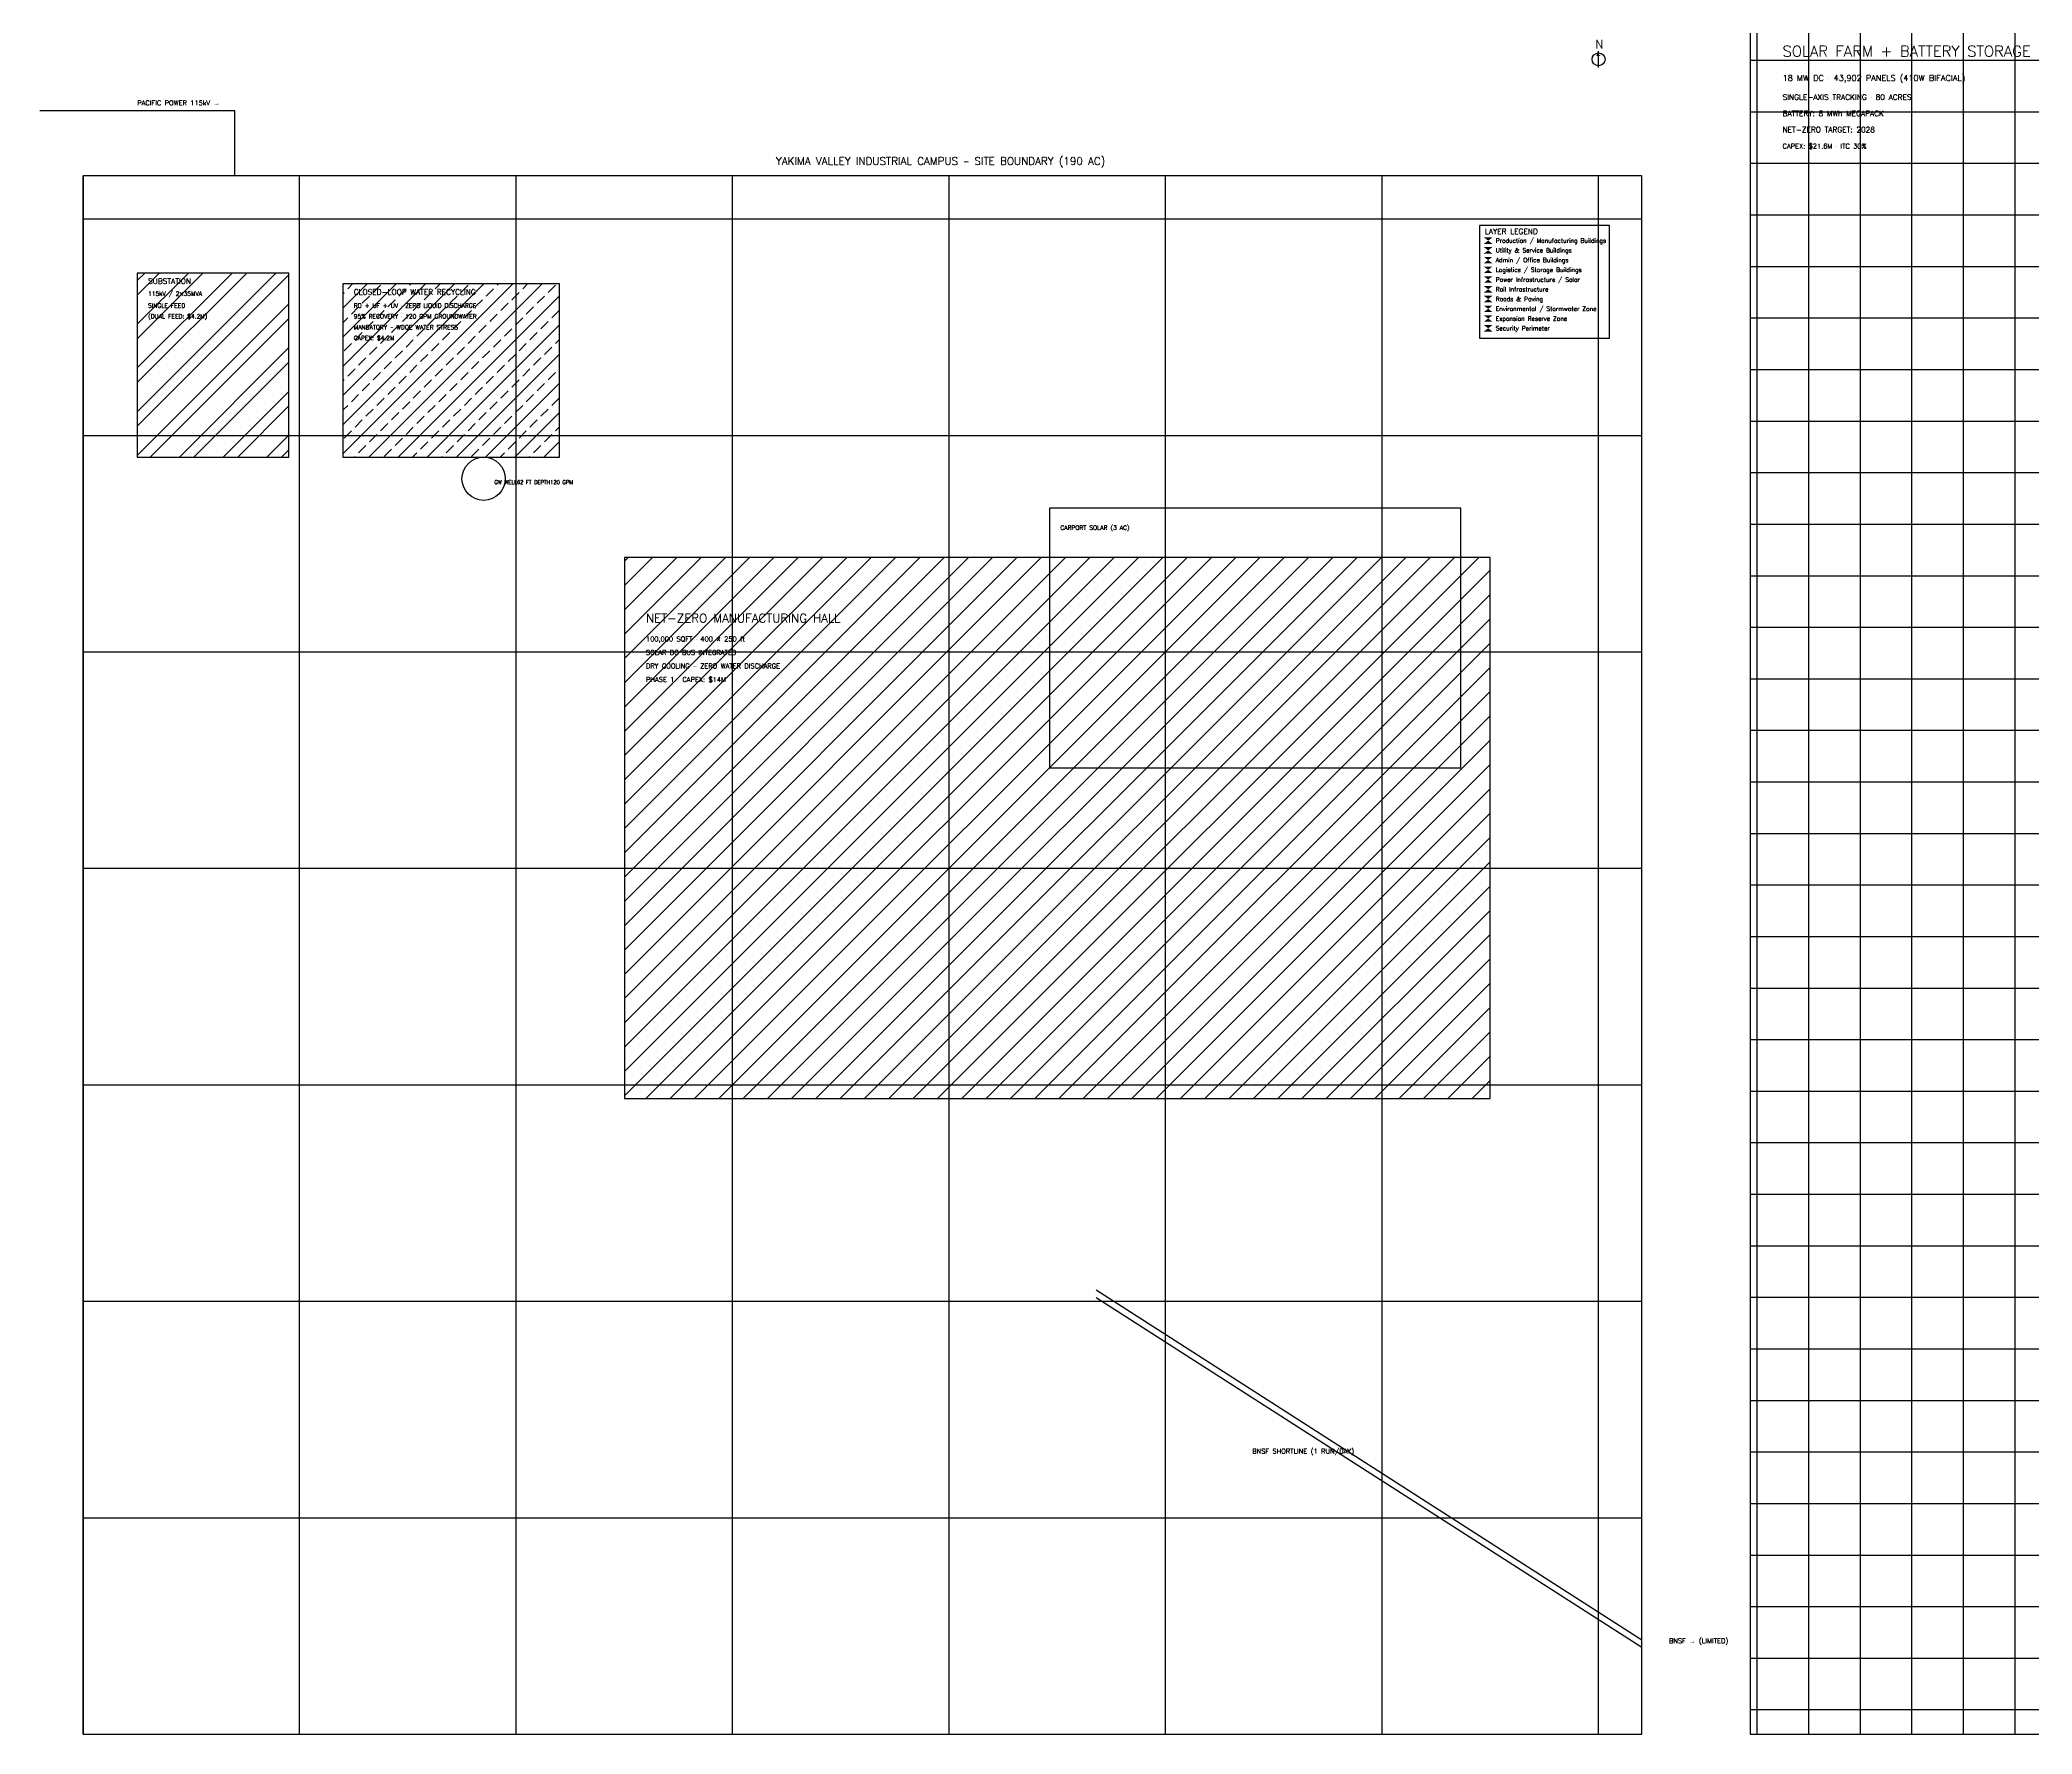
# Model space of a CAD drawing. Extents: x -30 to 7930, y -1150 to 3250.
# Drawn here: x -30 to 3651, y 50 to 3181 of the extents above; entities that cross this region are included whole.
import ezdxf

# ---------------------------------------------------------------- set-up
doc = ezdxf.new("R2010")
doc.units = 0
for name, color, linetype in [('A-BLDG-PROD', 4, 'Continuous'), ('A-BLDG-UTIL', 3, 'Continuous'), ('C-SITE-BOUN', 7, 'Continuous'), ('E-UTIL-POWR', 2, 'Continuous'), ('P-UTIL-WATR', 5, 'Continuous'), ('T-RAIL', 1, 'Continuous'), ('X-ANNO-GRID', 8, 'Continuous'), ('X-ANNO-TEXT', 7, 'Continuous'), ('X-ANNO-TITL', 7, 'Continuous'), ('Z-SITE-SOLR', 2, 'Continuous')]:
    doc.layers.add(name, color=color, linetype=linetype)
doc.styles.add('ENGINEERING', font='romans.shx')
doc.styles.add('TITLE', font='romand.shx')

msp = doc.modelspace()

# ---------------------------------------------------------------- hatches: boundary and pattern name
at = {"layer": 'A-BLDG-PROD'}
h = msp.add_hatch(dxfattribs=at)
h.set_pattern_fill('ANSI31', scale=10)
h.paths.add_polyline_path([(1050, 1224.4), (2650, 1224.4), (2650, 2224.4), (1050, 2224.4)])
at = {"layer": 'A-BLDG-UTIL'}
h = msp.add_hatch(dxfattribs=at)
h.set_pattern_fill('ANSI33', scale=6)
h.paths.add_polyline_path([(530, 2410), (930, 2410), (930, 2730), (530, 2730)])
at = {"layer": 'E-UTIL-POWR'}
h = msp.add_hatch(dxfattribs=at)
h.set_pattern_fill('ANSI32', scale=6)
h.paths.add_polyline_path([(150, 2410), (430, 2410), (430, 2750), (150, 2750)])
at = {"layer": 'Z-SITE-SOLR'}
h = msp.add_hatch(dxfattribs=at)
h.set_pattern_fill('NET', scale=30)
h.paths.add_polyline_path([(3130, 50), (7930, 50), (7930, 3250), (3130, 3250)])

# ---------------------------------------------------------------- linework, layer by layer
at = {"layer": 'A-BLDG-PROD'}
msp.add_lwpolyline([(1050, 1224.4), (2650, 1224.4), (2650, 2224.4), (1050, 2224.4), (1050, 1224.4)], dxfattribs=at)
at = {"layer": 'A-BLDG-UTIL'}
msp.add_lwpolyline([(530, 2410), (930, 2410), (930, 2730), (530, 2730), (530, 2410)], dxfattribs=at)
at = {"layer": 'C-SITE-BOUN'}
msp.add_lwpolyline([(50, 50), (2930, 50), (2930, 2930), (50, 2930), (50, 50)], dxfattribs=at)
at = {"layer": 'E-UTIL-POWR'}
for p, q in [((330, 3050), (-30, 3050)), ((330, 2930), (330, 3050))]:
    msp.add_line(p, q, dxfattribs=at)
msp.add_lwpolyline([(150, 2410), (430, 2410), (430, 2750), (150, 2750), (150, 2410)], dxfattribs=at)
at = {"layer": 'P-UTIL-WATR'}
msp.add_circle((790, 2370), 40, dxfattribs=at)
at = {"layer": 'T-RAIL'}
for p, q in [((2930, 224), (1922, 870.4)), ((2930, 210), (1922, 856.4))]:
    msp.add_line(p, q, dxfattribs=at)
at = {"layer": 'X-ANNO-GRID'}
for p, q in [((50, 50), (50, 2930)), ((450, 50), (450, 2930)), ((850, 50), (850, 2930)), ((1250, 50), (1250, 2930)), ((1650, 50), (1650, 2930)), ((2050, 50), (2050, 2930)), ((2450, 50), (2450, 2930)), ((2850, 50), (2850, 2930)), ((50, 2850), (2930, 2850)), ((50, 2450), (2930, 2450)), ((50, 2050), (2930, 2050)), ((50, 1650), (2930, 1650)), ((50, 1250), (2930, 1250)), ((50, 850), (2930, 850)), ((50, 450), (2930, 450))]:
    msp.add_line(p, q, dxfattribs=at)
at = {"layer": 'X-ANNO-TEXT'}
msp.add_line((2850, 3130), (2850, 3160), dxfattribs=at)
msp.add_circle((2850, 3145), 12, dxfattribs=at)
msp.add_solid([(2845.5, 3151), (2850, 3160), (2854.5, 3151), (2850, 3154)], dxfattribs=at)
at = {"layer": 'X-ANNO-TEXT', "color": 4}
for points in [[(2638, 2804), (2654, 2804), (2654, 2816), (2638, 2816)], [(2638, 2678), (2654, 2678), (2654, 2690), (2638, 2690)]]:
    msp.add_solid(points, dxfattribs=at)
at = {"layer": 'X-ANNO-TEXT', "color": 3}
msp.add_solid([(2638, 2786), (2654, 2786), (2654, 2798), (2638, 2798)], dxfattribs=at)
at = {"layer": 'X-ANNO-TEXT', "color": 5}
msp.add_solid([(2638, 2768), (2654, 2768), (2654, 2780), (2638, 2780)], dxfattribs=at)
at = {"layer": 'X-ANNO-TEXT', "color": 6}
for points in [[(2638, 2750), (2654, 2750), (2654, 2762), (2638, 2762)], [(2638, 2660), (2654, 2660), (2654, 2672), (2638, 2672)]]:
    msp.add_solid(points, dxfattribs=at)
at = {"layer": 'X-ANNO-TEXT', "color": 2}
msp.add_solid([(2638, 2732), (2654, 2732), (2654, 2744), (2638, 2744)], dxfattribs=at)
at = {"layer": 'X-ANNO-TEXT', "color": 1}
for points in [[(2638, 2714), (2654, 2714), (2654, 2726), (2638, 2726)], [(2638, 2642), (2654, 2642), (2654, 2654), (2638, 2654)]]:
    msp.add_solid(points, dxfattribs=at)
at = {"layer": 'X-ANNO-TEXT', "color": 8}
msp.add_solid([(2638, 2696), (2654, 2696), (2654, 2708), (2638, 2708)], dxfattribs=at)
at = {"layer": 'X-ANNO-TITL'}
msp.add_lwpolyline([(2630, 2630), (2870, 2630), (2870, 2838), (2630, 2838), (2630, 2630)], dxfattribs=at)
at = {"layer": 'Z-SITE-SOLR'}
for points in [[(3130, 50), (7930, 50), (7930, 3250), (3130, 3250), (3130, 50)], [(1835.6, 1835.6), (2595.6, 1835.6), (2595.6, 2315.6), (1835.6, 2315.6), (1835.6, 1835.6)]]:
    msp.add_lwpolyline(points, dxfattribs=at)

# ---------------------------------------------------------------- texts
at = {"layer": 'X-ANNO-TEXT'}
for s, height, style, p in [('N', 16, 'TITLE', (2844, 3165)), ('SOLAR FARM + BATTERY STORAGE', 20, 'TITLE', (3190, 3150)), ('18 MW DC · 43,902 PANELS (410W BIFACIAL)', 11, 'ENGINEERING', (3190, 3105)), ('PACIFIC POWER 115kV →', 9, 'ENGINEERING', (150, 3060)), ('SINGLE-AXIS TRACKING · 80 ACRES', 10, 'ENGINEERING', (3190, 3070)), ('BATTERY: 8 MWh MEGAPACK', 10, 'ENGINEERING', (3190, 3040)), ('NET-ZERO TARGET: 2028', 10, 'ENGINEERING', (3190, 3010)), ('CAPEX: $21.6M · ITC 30%', 9, 'ENGINEERING', (3190, 2980)), ('YAKIMA VALLEY INDUSTRIAL CAMPUS — SITE BOUNDARY (190 AC)', 14, 'TITLE', (1330, 2950)), ('LAYER LEGEND', 10, 'TITLE', (2640, 2822)), ('Production / Manufacturing Buildings', 8, 'ENGINEERING', (2660, 2806)), ('Admin / Office Buildings', 8, 'ENGINEERING', (2660, 2770)), ('Utility & Service Buildings', 8, 'ENGINEERING', (2660, 2788)), ('Logistics / Storage Buildings', 8, 'ENGINEERING', (2660, 2752)), ('SUBSTATION', 10, 'TITLE', (170, 2730)), ('Power Infrastructure / Solar', 8, 'ENGINEERING', (2660, 2734)), ('Rail Infrastructure', 8, 'ENGINEERING', (2660, 2716)), ('SINGLE FEED', 8, 'ENGINEERING', (170, 2686)), ('115kV / 2×35MVA', 8, 'ENGINEERING', (170, 2708)), ('CLOSED-LOOP WATER RECYCLING', 10, 'TITLE', (550, 2710)), ('RO + UF + UV · ZERO LIQUID DISCHARGE', 8, 'ENGINEERING', (550, 2686)), ('Roads & Paving', 8, 'ENGINEERING', (2660, 2698)), ('Environmental / Stormwater Zone', 8, 'ENGINEERING', (2660, 2680)), ('(DUAL FEED: $4.2M)', 8, 'ENGINEERING', (170, 2666)), ('95% RECOVERY · 120 GPM GROUNDWATER', 8, 'ENGINEERING', (550, 2666)), ('MANDATORY — WDOE WATER STRESS', 8, 'ENGINEERING', (550, 2646)), ('Security Perimeter', 8, 'ENGINEERING', (2660, 2644)), ('Expansion Reserve Zone', 8, 'ENGINEERING', (2660, 2662)), ('CAPEX: $4.2M', 8, 'ENGINEERING', (550, 2626)), ('GW WELL62 FT DEPTH120 GPM', 7, 'ENGINEERING', (810, 2360)), ('CARPORT SOLAR (3 AC)', 8, 'ENGINEERING', (1855.6, 2275.6)), ('NET-ZERO MANUFACTURING HALL', 16, 'TITLE', (1090, 2104.4)), ('100,000 SQFT · 400 × 250 ft', 9, 'ENGINEERING', (1090, 2069.4)), ('SOLAR DC BUS INTEGRATED', 9, 'ENGINEERING', (1090, 2044.4)), ('DRY COOLING — ZERO WATER DISCHARGE', 9, 'ENGINEERING', (1090, 2019.4)), ('PHASE 1 · CAPEX: $14M', 9, 'ENGINEERING', (1090, 1994.4)), ('BNSF SHORTLINE (1 RUN/DAY)', 9, 'ENGINEERING', (2210, 568.4)), ('BNSF → (LIMITED)', 9, 'ENGINEERING', (2980, 218))]:
    msp.add_text(s, height=height, dxfattribs=dict(at, style=style)).set_placement(p)

doc.saveas('drawing.dxf')
